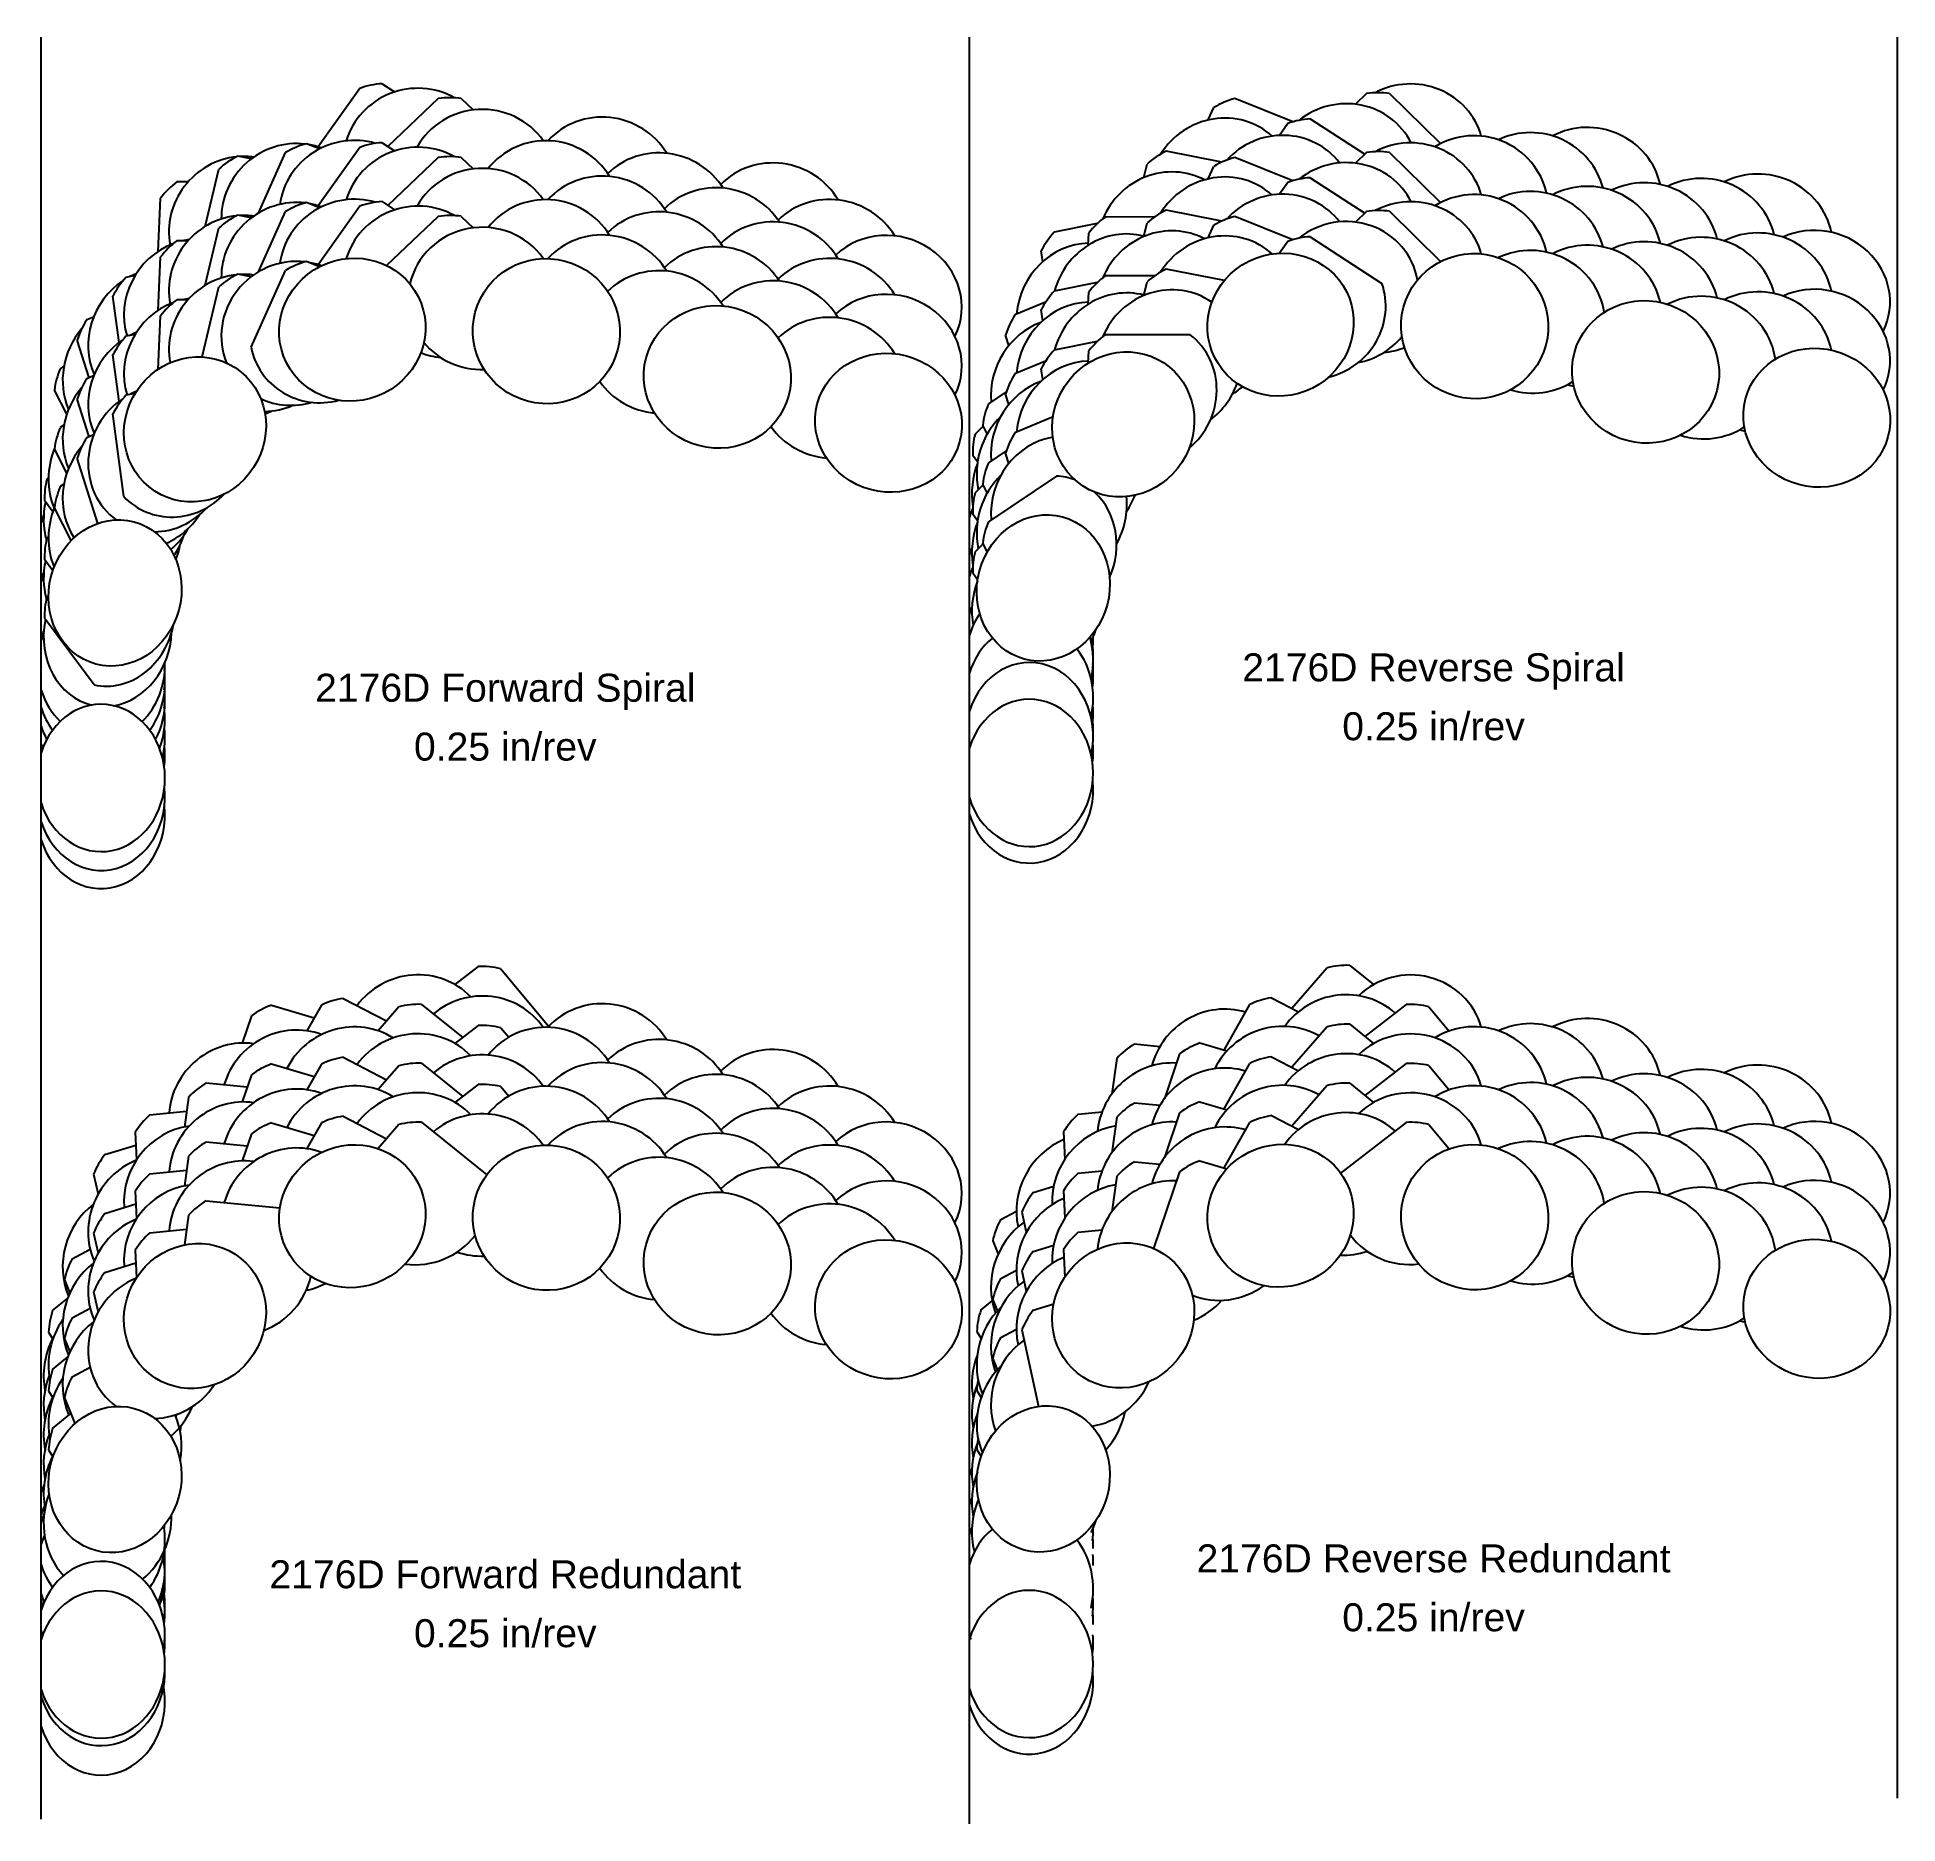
# Model space of a CAD drawing. Header units: inches. Extents: x -7.89 to 0, y -6.46 to 1.12.
import ezdxf
from ezdxf.enums import TextEntityAlignment as Align

# ---------------------------------------------------------------- set-up
doc = ezdxf.new("R2010")
doc.units = ezdxf.units.IN
doc.header["$MEASUREMENT"] = 0
for name, color, linetype, true_color in [('Blade_1', 30, 'Continuous', 0xff7f00), ('Blade_2', 7, 'Continuous', 0xcccc00), ('Blade_3', 7, 'Continuous', 0x00cc00), ('Blade_4', 7, 'Continuous', 0x00cccc), ('Blade_5', 7, 'Continuous', 0x0066cc), ('Blade_6', 190, 'Continuous', 0x7f00ff)]:
    doc.layers.add(name, color=color, linetype=linetype, true_color=true_color)
doc.layers.add('Gage_Line', color=7, linetype='Continuous')
doc.styles.get("Standard").update_dxf_attribs({"font": 'arial.ttf'})

msp = doc.modelspace()

# ---------------------------------------------------------------- texts
for s, p in [('2176D Reverse Spiral', (-1.9688, -1.5541)), ('2176D Forward Spiral', (-5.9062, -1.6405)), ('0.25 in/rev', (-1.9688, -1.8041)), ('0.25 in/rev', (-5.9062, -1.8905)), ('2176D Reverse Redundant', (-1.9688, -5.3347)), ('2176D Forward Redundant', (-5.9062, -5.4021)), ('0.25 in/rev', (-1.9688, -5.5847)), ('0.25 in/rev', (-5.9062, -5.6521))]:
    msp.add_text(s, height=0.11875).set_placement(p, align=Align.MIDDLE_CENTER)

# ---------------------------------------------------------------- linework, layer by layer
at = {"layer": 'Blade_1'}
for centre, major_axis, ratio, start_param, end_param in [((-1.7943, 0.3935), (0.3019, -0.0809), 0.984808, 6.757505, 8.681427), ((-6.555, 0.3785), (0.2793, 0.1401), 0.963048, 0.799484, 2.557183), ((-5.7318, 0.3722), (0.3019, -0.0809), 0.984808, 7.081616, 9.026073), ((-2.6175, 0.3998), (0.2793, 0.1401), 0.963048, 6.463639, 8.232164), ((-5.0068, 0.178), (0.3019, -0.0809), 0.965926, 7.098248, 8.910519), ((-1.0693, 0.1993), (0.3019, -0.0809), 0.965926, 6.766873, 8.588475), ((-6.555, 0.1285), (0.2793, 0.1401), 0.963048, 0.799484, 2.557183), ((-5.7318, 0.1222), (0.3019, -0.0809), 0.984808, 7.081616, 9.026073), ((-2.6175, 0.1498), (0.2793, 0.1401), 0.963048, 6.463639, 8.232164), ((-1.7943, 0.1435), (0.3019, -0.0809), 0.984808, 6.757505, 8.681427), ((-0.3433, 0.0048), (0.3019, -0.0809), 0.939693, 6.09199, 8.57788), ((-7.2224, -0.0447), (0.1702, 0.2621), 0.948815, 0.90895, 2.467674), ((-7.2224, -0.0447), (0.1702, 0.2621), 0.948815, 0.683458, 0.779536), ((-5.0068, -0.072), (0.3019, -0.0809), 0.965926, 7.098248, 8.910519), ((-4.2808, -0.0165), (0.3019, -0.0809), 0.939693, 6.09199, 8.902875), ((-3.2849, -0.0234), (0.1702, 0.2621), 0.948815, 6.587454, 8.191588), ((-1.0693, -0.0507), (0.3019, -0.0809), 0.965926, 6.766873, 8.588475), ((-7.2224, -0.2947), (0.1702, 0.2621), 0.948815, 0.683458, 0.779536), ((-4.2808, -0.2665), (0.3019, -0.0809), 0.939693, 6.09199, 8.902875), ((-3.2849, -0.2734), (0.1702, 0.2621), 0.948815, 6.587454, 8.191588), ((-0.3433, -0.2452), (0.3019, -0.0809), 0.939693, 6.09199, 8.57788), ((-7.2224, -0.2947), (0.1702, 0.2621), 0.948815, 0.90895, 2.467674), ((-3.6241, -0.7171), (0.0812, 0.3018), 0.896171, 7.266464, 8.363744), ((-7.5616, -0.7384), (0.0812, 0.3018), 0.896171, 1.432444, 2.277571), ((-3.6241, -0.9671), (0.0812, 0.3018), 0.896171, 7.266464, 8.363744), ((-7.5616, -0.9884), (0.0812, 0.3018), 0.896171, 1.432444, 2.277571), ((-7.5616, -0.9884), (0.0812, 0.3018), 0.896171, 4.588932, 4.802907), ((-3.6829, -1.5022), (0, 0.3125), 0.866025, 4.678463, 4.821782), ((-7.6204, -1.5235), (0, 0.3125), 0.866025, 4.678463, 4.678722), ((-7.6204, -2.0235), (0, 0.3125), 0.866025, 1.916735, 7.508043), ((-7.6204, -1.7735), (0, 0.3125), 0.866025, 4.300872, 4.834829), ((-3.6829, -2.0022), (0, 0.3125), 0.866025, 1.916735, 7.508043), ((-3.6829, -1.7522), (0, 0.3125), 0.866025, 4.561732, 4.821782), ((-7.6204, -1.7735), (0, 0.3125), 0.866025, 1.916735, 1.982313), ((-6.555, -3.3831), (0.2793, 0.1401), 0.963048, 6.810381, 8.513276), ((-5.7318, -3.3894), (0.3019, -0.0809), 0.984808, 7.081616, 9.026073), ((-2.6175, -3.3808), (0.2793, 0.1401), 0.963048, 6.849893, 8.524975), ((-1.7943, -3.3871), (0.3019, -0.0809), 0.984808, 6.757505, 8.681427), ((-5.0068, -3.5836), (0.3019, -0.0809), 0.965926, 7.098248, 8.910519), ((-1.7943, -3.6371), (0.3019, -0.0809), 0.984808, 6.757505, 8.681427), ((-1.0693, -3.5813), (0.3019, -0.0809), 0.965926, 6.766873, 8.588475), ((-6.555, -3.6331), (0.2793, 0.1401), 0.963048, 6.810381, 8.513276), ((-5.7318, -3.6394), (0.3019, -0.0809), 0.984808, 7.081616, 9.026073), ((-2.6175, -3.6308), (0.2793, 0.1401), 0.963048, 6.849893, 8.524975), ((-4.2808, -3.7781), (0.3019, -0.0809), 0.939693, 6.09199, 8.902875), ((-0.3433, -3.7758), (0.3019, -0.0809), 0.939693, 6.09199, 8.57788), ((-7.2224, -3.8063), (0.1702, 0.2621), 0.948815, 6.966643, 8.535827), ((-5.0068, -3.8336), (0.3019, -0.0809), 0.965926, 7.098248, 8.910519), ((-3.2849, -3.804), (0.1702, 0.2621), 0.948815, 6.991856, 8.50098), ((-1.0693, -3.8313), (0.3019, -0.0809), 0.965926, 6.766873, 8.588475), ((-4.2808, -4.0281), (0.3019, -0.0809), 0.939693, 6.09199, 8.902875), ((-0.3433, -4.0258), (0.3019, -0.0809), 0.939693, 6.09199, 8.57788), ((-7.2224, -4.0563), (0.1702, 0.2621), 0.948815, 6.966643, 8.535827), ((-3.2849, -4.054), (0.1702, 0.2621), 0.948815, 6.991856, 8.50098), ((-7.5616, -4.5), (0.0812, 0.3018), 0.896171, 1.190706, 2.065495), ((-3.6241, -4.4977), (0.0812, 0.3018), 0.896171, 7.266464, 8.560756), ((-7.5616, -4.75), (0.0812, 0.3018), 0.896171, 1.190706, 2.065495), ((-3.6241, -4.7477), (0.0812, 0.3018), 0.896171, 7.266464, 8.560756), ((-7.5616, -4.75), (0.0812, 0.3018), 0.896171, 4.801008, 4.879936), ((-7.6204, -5.2851), (0, 0.3125), 0.866025, 7.386571, 7.508043), ((-3.6829, -5.2828), (0, 0.3125), 0.866025, 4.678463, 4.821782), ((-7.6204, -5.2851), (0, 0.3125), 0.866025, 4.559861, 4.678722), ((-7.6204, -5.7851), (0, 0.3125), 0.866025, 1.916735, 7.508043), ((-7.6204, -5.5351), (0, 0.3125), 0.866025, 4.511031, 4.963069), ((-3.6829, -5.7828), (0, 0.3125), 0.866025, 1.916735, 7.508043), ((-3.6829, -5.5328), (0, 0.3125), 0.866025, 4.561732, 4.821782), ((-7.6204, -5.5351), (0, 0.3125), 0.866025, 1.916735, 1.982313), ((-3.6829, -5.5541), (0, 0.3125), 0.866025, 1.916735, 1.982313)]:
    msp.add_ellipse(centre, major_axis=major_axis, ratio=ratio, start_param=start_param, end_param=end_param, dxfattribs=at)
for centre, major_axis, ratio in [((-2.6175, -0.1002), (0.2793, 0.1401), 0.963048), ((-6.555, -0.1215), (0.2793, 0.1401), 0.963048), ((-5.7318, -0.1278), (0.3019, -0.0809), 0.984808), ((-1.7943, -0.1065), (0.3019, -0.0809), 0.984808), ((-5.0068, -0.322), (0.3019, -0.0809), 0.965926), ((-1.0693, -0.3007), (0.3019, -0.0809), 0.965926), ((-7.2224, -0.5447), (0.1702, 0.2621), 0.948815), ((-4.2808, -0.5165), (0.3019, -0.0809), 0.939693), ((-3.2849, -0.5234), (0.1702, 0.2621), 0.948815), ((-0.3433, -0.4952), (0.3019, -0.0809), 0.939693), ((-7.5616, -1.2384), (0.0812, 0.3018), 0.896171), ((-3.6241, -1.2171), (0.0812, 0.3018), 0.896171), ((-6.555, -3.8831), (0.2793, 0.1401), 0.963048), ((-5.7318, -3.8894), (0.3019, -0.0809), 0.984808), ((-2.6175, -3.8808), (0.2793, 0.1401), 0.963048), ((-1.7943, -3.8871), (0.3019, -0.0809), 0.984808), ((-5.0068, -4.0836), (0.3019, -0.0809), 0.965926), ((-1.0693, -4.0813), (0.3019, -0.0809), 0.965926), ((-7.2224, -4.3063), (0.1702, 0.2621), 0.948815), ((-4.2808, -4.2781), (0.3019, -0.0809), 0.939693), ((-3.2849, -4.304), (0.1702, 0.2621), 0.948815), ((-0.3433, -4.2758), (0.3019, -0.0809), 0.939693), ((-3.6241, -4.9977), (0.0812, 0.3018), 0.896171), ((-7.5616, -5), (0.0812, 0.3018), 0.896171)]:
    msp.add_ellipse(centre, major_axis=major_axis, ratio=ratio, dxfattribs=at)
at = {"layer": 'Blade_2'}
for p, q in [((-2.5863, 0.7533), (-2.622, 0.7028)), ((-2.4916, 0.773), (-2.2607, 0.6225)), ((-6.6939, 0.6455), (-6.7488, 0.6676)), ((-6.9535, 0.3734), (-6.838, 0.6299)), ((-2.5863, 0.5033), (-2.622, 0.4528)), ((-2.4916, 0.523), (-2.2607, 0.3725)), ((-6.6939, 0.3955), (-6.7488, 0.4176)), ((-6.9535, 0.1234), (-6.838, 0.3799)), ((-3.152, 0.3568), (-3.3617, 0.3564)), ((-3.4331, 0.2371), (-3.4306, 0.2883)), ((-2.5863, 0.2533), (-2.622, 0.2028)), ((-2.4916, 0.273), (-2.1878, 0.0751)), ((-6.6939, 0.1455), (-6.7488, 0.1676)), ((-7.4765, 0.1081), (-7.5152, 0.1004)), ((-6.9847, -0.1958), (-6.838, 0.1299)), ((-3.152, 0.1068), (-3.3617, 0.1064)), ((-7.5445, -0.1753), (-7.5703, 0.0212)), ((-3.4331, -0.0129), (-3.4306, 0.0383)), ((-7.4765, -0.1419), (-7.5152, -0.1496)), ((-3.0012, -0.1429), (-3.3617, -0.1436)), ((-7.5445, -0.4253), (-7.5703, -0.2288)), ((-3.4331, -0.2629), (-3.4306, -0.2117)), ((-7.4765, -0.3919), (-7.5152, -0.3996)), ((-3.781, -0.3856), (-3.8564, -0.4361)), ((-7.5242, -0.8296), (-7.5703, -0.4788)), ((-3.8618, -0.5641), (-3.8811, -0.5263)), ((-3.781, -0.6356), (-3.8564, -0.6861)), ((-7.8439, -0.7488), (-7.8508, -0.7557)), ((-3.8618, -0.8141), (-3.8811, -0.7763)), ((-3.5676, -0.7426), (-3.8564, -0.9361)), ((-7.8255, -0.894), (-7.8611, -0.8462)), ((-7.8439, -0.9988), (-7.8508, -1.0057)), ((-7.8255, -1.144), (-7.8611, -1.0962)), ((-3.8618, -1.0641), (-3.8811, -1.0263)), ((-7.8439, -1.2488), (-7.8508, -1.2557)), ((-7.6507, -1.6287), (-7.8611, -1.3462)), ((-6.3577, -2.9944), (-6.446, -3.096)), ((-6.2616, -2.9842), (-6.0869, -3.1245)), ((-2.0843, -2.985), (-2.2595, -3.1206)), ((-1.9882, -2.9939), (-1.9019, -3.0971)), ((-2.9605, -3.1479), (-2.8455, -3.1819)), ((-6.2616, -3.2342), (-6.0869, -3.3745)), ((-3.0457, -3.194), (-3.1105, -3.3842)), ((-2.0843, -3.235), (-2.2595, -3.3706)), ((-6.3577, -3.2444), (-6.446, -3.346)), ((-1.9882, -3.2439), (-1.9019, -3.3471)), ((-7.2499, -3.3787), (-7.2675, -3.5045)), ((-7.1749, -3.3174), (-7.0006, -3.3342)), ((-3.0457, -3.444), (-3.1105, -3.6342)), ((-2.9605, -3.3979), (-2.8455, -3.4319)), ((-6.3577, -3.4944), (-6.446, -3.596)), ((-6.2616, -3.4842), (-5.9846, -3.7067)), ((-2.0843, -3.485), (-2.3627, -3.7004)), ((-1.9882, -3.4939), (-1.9019, -3.5971)), ((-7.2499, -3.6287), (-7.2675, -3.7545)), ((-7.1749, -3.5674), (-7.0006, -3.5842)), ((-3.0457, -3.694), (-3.1566, -4.0195)), ((-2.9605, -3.6479), (-2.8455, -3.6819)), ((-3.6672, -3.7821), (-3.5798, -3.7553)), ((-7.1749, -3.8174), (-6.8618, -3.8475)), ((-3.7148, -3.8653), (-3.6961, -3.9508)), ((-7.2499, -3.8787), (-7.2675, -4.0045)), ((-7.7438, -4.0642), (-7.6671, -4.0229)), ((-3.6672, -4.0321), (-3.5798, -4.0053)), ((-7.7762, -4.1529), (-7.7535, -4.2089)), ((-3.7148, -4.1153), (-3.6961, -4.2008)), ((-3.6672, -4.2821), (-3.5798, -4.2553)), ((-7.7438, -4.3142), (-7.6671, -4.2729)), ((-7.7762, -4.4029), (-7.7535, -4.4589)), ((-3.7148, -4.3653), (-3.6438, -4.6897)), ((-7.7438, -4.5642), (-7.6671, -4.5229)), ((-7.7762, -4.6529), (-7.7315, -4.7628))]:
    msp.add_line(p, q, dxfattribs=at)
for centre, major_axis, ratio, start_param, end_param in [((-2.4823, 0.4706), (0.2882, 0.1208), 0.963726, 7.499997, 7.811257), ((-6.6815, 0.373), (0.2591, 0.1747), 0.96233, 1.215076, 1.526647), ((-2.4823, 0.2206), (0.2882, 0.1208), 0.963726, 7.499997, 7.811257), ((-6.6815, 0.123), (0.2591, 0.1747), 0.96233, 1.215076, 1.526647), ((-3.1918, 0.1095), (0.1865, 0.2508), 0.954517, 7.539379, 7.850762), ((-2.4823, -0.0294), (0.2882, 0.1208), 0.963726, 7.499997, 7.811257), ((-6.6815, -0.127), (0.2591, 0.1747), 0.96233, 1.215076, 1.526647), ((-7.3055, -0.1082), (0.1542, 0.2718), 0.942879, 1.318807, 1.628783), ((-3.1918, -0.1405), (0.1865, 0.2508), 0.954517, 7.539379, 7.850762), ((-2.4823, -0.0294), (0.2882, 0.1208), 0.963726, 4.54988, 6.22518), ((-7.3055, -0.3582), (0.1542, 0.2718), 0.942879, 1.318807, 1.628783), ((-3.1918, -0.3905), (0.1865, 0.2508), 0.954517, 7.539379, 7.850762), ((-3.1918, -0.3905), (0.1865, 0.2508), 0.954517, 4.46523, 6.265596), ((-6.6815, -0.127), (0.2591, 0.1747), 0.96233, 2.758611, 4.362393), ((-7.3055, -0.6082), (0.1542, 0.2718), 0.942879, 1.318807, 1.628783), ((-3.5986, -0.5519), (0.0975, 0.2969), 0.903577, 7.759139, 8.059724), ((-3.5986, -0.8019), (0.0975, 0.2969), 0.903577, 7.759139, 8.059724), ((-7.584, -0.8234), (0.0683, 0.3049), 0.880809, 1.546067, 1.83907), ((-3.5986, -1.0519), (0.0975, 0.2969), 0.903577, 6.239744, 6.522893), ((-7.3055, -0.6082), (0.1542, 0.2718), 0.942879, 2.863355, 4.454162), ((-3.5986, -1.0519), (0.0975, 0.2969), 0.903577, 4.600903, 5.894285), ((-3.5986, -1.0519), (0.0975, 0.2969), 0.903577, 7.759139, 8.059724), ((-7.584, -1.0734), (0.0683, 0.3049), 0.880809, 1.546067, 1.83907), ((-7.584, -1.3234), (0.0683, 0.3049), 0.880809, 1.546067, 1.83907), ((-7.584, -1.3234), (0.0683, 0.3049), 0.880809, 3.147676, 4.758754), ((-3.6829, -1.846), (0, 0.3125), 0.866025, 4.4598, 7.508043), ((-7.6204, -1.6033), (0, 0.3125), 0.866025, 4.561641, 4.840427), ((-3.6829, -1.596), (0, 0.3125), 0.866025, 4.571183, 4.82882), ((-7.6204, -1.8533), (0, 0.3125), 0.866025, 4.436594, 4.840427), ((-7.6204, -2.1033), (0, 0.3125), 0.866025, 1.916735, 4.840427), ((-6.2822, -3.2862), (0.2991, 0.0906), 0.964323, 7.503453, 7.814498), ((-2.0676, -3.2862), (0.3113, 0.0272), 0.965239, 7.512742, 7.823347), ((-2.8656, -3.4346), (0.2417, 0.198), 0.961565, 7.500239, 7.811884), ((-6.2822, -3.5362), (0.2991, 0.0906), 0.964323, 7.503453, 7.814498), ((-2.0676, -3.5362), (0.3113, 0.0272), 0.965239, 7.512742, 7.823347), ((-7.0279, -3.5806), (0.2019, 0.2385), 0.959956, 7.508402, 7.820057), ((-2.8656, -3.6846), (0.2417, 0.198), 0.961565, 7.500239, 7.811884), ((-6.2822, -3.7862), (0.2991, 0.0906), 0.964323, 7.503453, 7.814498), ((-2.0676, -3.7862), (0.3113, 0.0272), 0.965239, 7.512742, 7.823347), ((-7.0279, -3.8306), (0.2019, 0.2385), 0.959956, 7.508402, 7.820057), ((-2.8656, -3.9346), (0.2417, 0.198), 0.961565, 7.500239, 7.811884), ((-3.4425, -3.9684), (0.1429, 0.2779), 0.930939, 7.651162, 7.959277), ((-7.0279, -4.0806), (0.2019, 0.2385), 0.959956, 7.508402, 7.820057), ((-6.2822, -3.7862), (0.2991, 0.0906), 0.964323, 4.272285, 5.349277), ((-2.0676, -3.7862), (0.3113, 0.0272), 0.965239, 9.961775, 11.02739), ((-7.4953, -4.204), (0.1141, 0.2909), 0.910856, 7.727559, 8.030791), ((-3.4425, -4.2184), (0.1429, 0.2779), 0.930939, 7.651162, 7.959277), ((-7.0279, -4.0806), (0.2019, 0.2385), 0.959956, 4.189812, 5.20631), ((-2.8656, -3.9346), (0.2417, 0.198), 0.961565, 9.905362, 10.939057), ((-7.4953, -4.454), (0.1141, 0.2909), 0.910856, 7.727559, 8.030791), ((-3.4425, -4.4684), (0.1429, 0.2779), 0.930939, 7.651162, 7.959277), ((-7.4953, -4.704), (0.1141, 0.2909), 0.910856, 7.727559, 8.030791), ((-3.6554, -4.7066), (0.0543, 0.3077), 0.864592, 7.635915, 8.257814), ((-3.4425, -4.4684), (0.1429, 0.2779), 0.930939, 10.012406, 11.052335), ((-3.6554, -4.9566), (0.0543, 0.3077), 0.864592, 7.635915, 8.257814), ((-7.6204, -5.2551), (0, 0.3125), 0.866025, 7.377204, 7.508043), ((-3.6554, -5.2066), (0.0543, 0.3077), 0.864592, 7.599944, 8.333389), ((-7.6204, -5.2551), (0, 0.3125), 0.866025, 4.007352, 4.896333), ((-7.6204, -5.2551), (0, 0.3125), 0.866025, 8.19992, 8.559019)]:
    msp.add_ellipse(centre, major_axis=major_axis, ratio=ratio, start_param=start_param, end_param=end_param, dxfattribs=at)
at = {"layer": 'Blade_3'}
for centre, major_axis, ratio, start_param, end_param in [((-6.0051, 0.5113), (0.3113, 0.0272), 0.965239, 6.78649, 8.846809), ((-2.3447, 0.5349), (0.2991, 0.0906), 0.964323, 6.446089, 8.246823), ((-1.5526, 0.4121), (0.3019, -0.0809), 0.965926, 6.779281, 8.576487), ((-6.8031, 0.3629), (0.2417, 0.198), 0.961565, 0.745489, 2.484093), ((-6.8031, 0.3629), (0.2417, 0.198), 0.961565, 0.512935, 0.695603), ((-5.2485, 0.326), (0.3019, -0.0809), 0.965926, 7.084526, 8.905881), ((-6.0051, 0.2613), (0.3113, 0.0272), 0.965239, 6.78649, 8.846809), ((-3.0904, 0.2405), (0.2019, 0.2385), 0.959956, 6.492692, 8.176024), ((-2.3447, 0.2849), (0.2991, 0.0906), 0.964323, 6.446089, 8.246823), ((-1.5526, 0.1621), (0.3019, -0.0809), 0.965926, 6.779281, 8.576487), ((-0.8277, 0.2178), (0.3019, -0.0809), 0.965926, 6.765809, 8.603136), ((-6.8031, 0.1129), (0.2417, 0.198), 0.961565, 0.745489, 2.484093), ((-6.8031, 0.1129), (0.2417, 0.198), 0.961565, 0.512935, 0.695603), ((-4.5235, 0.1318), (0.3019, -0.0809), 0.953717, 7.061978, 8.912332), ((-6.0051, 0.0113), (0.3113, 0.0272), 0.965239, 6.78649, 9.130339), ((-5.2485, 0.076), (0.3019, -0.0809), 0.965926, 7.084526, 8.905881), ((-2.3447, 0.0349), (0.2991, 0.0906), 0.964323, 6.158468, 8.246823), ((-3.0904, -0.0095), (0.2019, 0.2385), 0.959956, 6.492692, 8.176024), ((-0.8277, -0.0322), (0.3019, -0.0809), 0.965926, 6.765809, 8.603136), ((-6.8031, -0.1371), (0.2417, 0.198), 0.961565, 0.745489, 2.860215), ((-6.8031, -0.1371), (0.2417, 0.198), 0.961565, 0.512935, 0.695603), ((-4.5235, -0.1182), (0.3019, -0.0809), 0.953717, 7.061978, 8.912332), ((-1.5526, -0.0879), (0.3019, -0.0809), 0.965926, 6.687871, 8.576487), ((-7.38, -0.1709), (0.1429, 0.2779), 0.930939, 1.025749, 2.493799), ((-7.38, -0.1709), (0.1429, 0.2779), 0.930939, 0.819505, 0.917027), ((-5.2485, -0.174), (0.3019, -0.0809), 0.965926, 7.084526, 8.905881), ((-3.0904, -0.2595), (0.2019, 0.2385), 0.959956, 6.369778, 8.176024), ((-0.8277, -0.2822), (0.3019, -0.0809), 0.965926, 6.671882, 8.603136), ((-4.5235, -0.3682), (0.3019, -0.0809), 0.953717, 7.061978, 8.912332), ((-7.38, -0.4209), (0.1429, 0.2779), 0.930939, 0.819505, 0.917027), ((-3.5578, -0.3829), (0.1141, 0.2909), 0.910856, 6.961275, 8.345552), ((-2.3447, 0.0349), (0.2991, 0.0906), 0.964323, 4.608779, 5.316577), ((-7.38, -0.4209), (0.1429, 0.2779), 0.930939, 1.025749, 2.493799), ((-6.0051, 0.0113), (0.3113, 0.0272), 0.965239, 3.719233, 4.657974), ((-7.38, -0.6709), (0.1429, 0.2779), 0.930939, 0.819505, 0.917027), ((-5.2485, -0.174), (0.3019, -0.0809), 0.965926, 3.99856, 4.887227), ((-3.5578, -0.6329), (0.1141, 0.2909), 0.910856, 6.961275, 8.345552), ((-3.0904, -0.2595), (0.2019, 0.2385), 0.959956, 4.476873, 5.098739), ((-1.5526, -0.0879), (0.3019, -0.0809), 0.965926, 4.676319, 5.561837), ((-7.38, -0.6709), (0.1429, 0.2779), 0.930939, 1.025749, 3.005559), ((-6.8031, -0.1371), (0.2417, 0.198), 0.961565, 3.570328, 4.298155), ((-4.5235, -0.3682), (0.3019, -0.0809), 0.953717, 3.998646, 4.896426), ((-0.8277, -0.2822), (0.3019, -0.0809), 0.965926, 4.661957, 5.570349), ((-3.5578, -0.8829), (0.1141, 0.2909), 0.910856, 6.779835, 8.345552), ((-7.5929, -0.9091), (0.0543, 0.3077), 0.864592, 1.536867, 2.066309), ((-3.5578, -0.8829), (0.1141, 0.2909), 0.910856, 4.560233, 5.228229), ((-7.38, -0.6709), (0.1429, 0.2779), 0.930939, 3.599394, 4.427242), ((-7.5929, -1.1591), (0.0543, 0.3077), 0.864592, 1.536867, 2.066309), ((-3.6829, -1.184), (0, 0.3125), 0.866025, 7.403022, 7.508043), ((-3.6829, -1.434), (0, 0.3125), 0.866025, 7.403022, 7.508043), ((-7.5929, -1.4091), (0.0543, 0.3077), 0.864592, 1.536867, 3.094651), ((-7.5929, -1.4091), (0.0543, 0.3077), 0.864592, 3.438414, 4.869674), ((-3.6829, -1.684), (0, 0.3125), 0.866025, 6.903383, 7.508043), ((-3.6829, -1.684), (0, 0.3125), 0.866025, 4.450131, 5.441848), ((-3.6829, -1.434), (0, 0.3125), 0.866025, 4.568802, 4.738616), ((-7.6204, -1.6802), (0, 0.3125), 0.866025, 4.562494, 4.835679), ((-7.6204, -1.9302), (0, 0.3125), 0.866025, 4.562494, 4.835679), ((-7.6204, -2.1802), (0, 0.3125), 0.866025, 1.916735, 4.835679), ((-6.0051, -3.2503), (0.3113, 0.0272), 0.965239, 6.78649, 8.490027), ((-2.3447, -3.2457), (0.2991, 0.0906), 0.964323, 6.814952, 8.530555), ((-1.5526, -3.3685), (0.3019, -0.0809), 0.965926, 6.779281, 8.576487), ((-6.8031, -3.3987), (0.2417, 0.198), 0.961565, 6.79612, 8.474507), ((-5.2485, -3.4356), (0.3019, -0.0809), 0.965926, 7.084526, 8.905881), ((-6.0051, -3.5003), (0.3113, 0.0272), 0.965239, 6.78649, 8.490027), ((-3.0904, -3.5401), (0.2019, 0.2385), 0.959956, 6.903237, 8.480375), ((-2.3447, -3.4957), (0.2991, 0.0906), 0.964323, 6.814952, 8.530555), ((-1.5526, -3.6185), (0.3019, -0.0809), 0.965926, 6.779281, 8.576487), ((-0.8277, -3.5628), (0.3019, -0.0809), 0.965926, 6.765809, 8.603136), ((-6.8031, -3.6487), (0.2417, 0.198), 0.961565, 6.79612, 8.474507), ((-5.2485, -3.6856), (0.3019, -0.0809), 0.965926, 7.084526, 8.905881), ((-4.5235, -3.6298), (0.3019, -0.0809), 0.953717, 7.061978, 8.912332), ((-6.0051, -3.7503), (0.3113, 0.0272), 0.965239, 6.78649, 8.490027), ((-2.3447, -3.7457), (0.2991, 0.0906), 0.964323, 6.814952, 8.530555), ((-3.0904, -3.7901), (0.2019, 0.2385), 0.959956, 6.903237, 8.480375), ((-0.8277, -3.8128), (0.3019, -0.0809), 0.965926, 6.765809, 8.603136), ((-6.8031, -3.8987), (0.2417, 0.198), 0.961565, 6.79612, 8.474507), ((-5.2485, -3.9356), (0.3019, -0.0809), 0.965926, 7.084526, 8.905881), ((-4.5235, -3.8798), (0.3019, -0.0809), 0.953717, 7.061978, 8.912332), ((-1.5526, -3.8685), (0.3019, -0.0809), 0.965926, 6.687871, 8.576487), ((-7.38, -3.9325), (0.1429, 0.2779), 0.930939, 7.102691, 8.776984), ((-3.0904, -4.0401), (0.2019, 0.2385), 0.959956, 6.903237, 8.480375), ((-0.8277, -4.0628), (0.3019, -0.0809), 0.965926, 6.671882, 8.603136), ((-4.5235, -4.1298), (0.3019, -0.0809), 0.953717, 7.061978, 8.912332), ((-7.38, -4.1825), (0.1429, 0.2779), 0.930939, 7.102691, 8.776984), ((-3.5578, -4.1636), (0.1141, 0.2909), 0.910856, 7.226648, 8.632791), ((-6.0051, -3.7503), (0.3113, 0.0272), 0.965239, 4.284443, 4.657974), ((-5.2485, -3.9356), (0.3019, -0.0809), 0.965926, 3.99856, 4.887227), ((-2.3447, -3.7457), (0.2991, 0.0906), 0.964323, 4.366742, 4.735392), ((-7.38, -4.4325), (0.1429, 0.2779), 0.930939, 7.102691, 9.288744), ((-6.8031, -3.8987), (0.2417, 0.198), 0.961565, 4.217243, 4.495445), ((-3.5578, -4.4136), (0.1141, 0.2909), 0.910856, 7.226648, 8.632791), ((-1.5526, -3.8685), (0.3019, -0.0809), 0.965926, 4.676319, 5.561837), ((-3.0904, -4.0401), (0.2019, 0.2385), 0.959956, 4.215176, 4.687607), ((-4.5235, -4.1298), (0.3019, -0.0809), 0.953717, 3.998646, 4.896426), ((-0.8277, -4.0628), (0.3019, -0.0809), 0.965926, 4.661957, 5.570349), ((-3.5578, -4.6636), (0.1141, 0.2909), 0.910856, 7.226648, 8.632791), ((-7.5929, -4.6707), (0.0543, 0.3077), 0.864592, 7.639468, 8.257814), ((-7.38, -4.4325), (0.1429, 0.2779), 0.930939, 3.599394, 4.590892), ((-3.5578, -4.6636), (0.1141, 0.2909), 0.910856, 4.306664, 4.895508), ((-7.5929, -4.9207), (0.0543, 0.3077), 0.864592, 7.639468, 8.257814), ((-3.6829, -5.0896), (0, 0.3125), 0.866025, 7.403022, 7.508043), ((-7.5929, -5.1707), (0.0543, 0.3077), 0.864592, 7.639468, 8.868757), ((-3.6829, -5.2146), (0, 0.3125), 0.866025, 7.403022, 7.508043), ((-7.5929, -5.1707), (0.0543, 0.3077), 0.864592, 3.921178, 4.93566), ((-3.6829, -5.2146), (0, 0.3125), 0.866025, 4.568802, 4.738616), ((-3.6829, -5.4646), (0, 0.3125), 0.866025, 6.903383, 7.508043), ((-3.6829, -5.4646), (0, 0.3125), 0.866025, 4.450131, 5.441848), ((-7.6204, -5.4418), (0, 0.3125), 0.866025, 4.562494, 4.811278), ((-7.6204, -5.6918), (0, 0.3125), 0.866025, 4.562494, 4.763077), ((-7.6204, -5.9418), (0, 0.3125), 0.866025, 1.916735, 4.965757)]:
    msp.add_ellipse(centre, major_axis=major_axis, ratio=ratio, start_param=start_param, end_param=end_param, dxfattribs=at)
at = {"layer": 'Blade_4'}
for p, q in [((-2.2527, 0.8801), (-2.3004, 0.835)), ((-2.1554, 0.8807), (-1.9385, 0.6678)), ((-6.1902, 0.8588), (-6.4047, 0.6559)), ((-6.0929, 0.8594), (-6.0431, 0.8106)), ((-2.8665, 0.5895), (-3.1032, 0.6353)), ((-7.1791, 0.3167), (-7.1211, 0.56)), ((-6.9838, 0.603), (-7.0407, 0.614)), ((-6.1902, 0.6088), (-6.4047, 0.4059)), ((-6.0929, 0.6094), (-6.0431, 0.5606)), ((-3.1973, 0.5239), (-3.1836, 0.5814)), ((-2.2527, 0.6301), (-2.3004, 0.585)), ((-2.1554, 0.6307), (-1.9385, 0.4178)), ((-6.9838, 0.353), (-7.0407, 0.364)), ((-6.1902, 0.3588), (-6.41, 0.1508)), ((-6.0929, 0.3594), (-6.0431, 0.3106)), ((-3.1973, 0.2739), (-3.1836, 0.3314)), ((-2.8665, 0.3395), (-3.1032, 0.3853)), ((-2.2527, 0.3801), (-2.3004, 0.335)), ((-2.1554, 0.3807), (-1.9385, 0.1678)), ((-7.1791, 0.0667), (-7.1211, 0.31)), ((-3.2663, 0.2343), (-3.2662, 0.2344)), ((-6.9838, 0.103), (-7.0407, 0.114)), ((-3.1973, 0.0239), (-3.1836, 0.0814)), ((-2.8554, 0.0873), (-3.1032, 0.1353)), ((-7.1919, -0.2373), (-7.1211, 0.06)), ((-7.6523, -0.0679), (-7.6816, -0.08)), ((-3.6141, -0.0046), (-3.7441, -0.0587)), ((-3.7704, -0.189), (-3.7841, -0.1453)), ((-7.6717, -0.3259), (-7.7216, -0.1666)), ((-3.6141, -0.2546), (-3.7441, -0.3087)), ((-7.6523, -0.3179), (-7.6816, -0.33)), ((-7.6717, -0.5759), (-7.7216, -0.4166)), ((-3.7704, -0.439), (-3.7841, -0.3953)), ((-3.5828, -0.4916), (-3.7441, -0.5587)), ((-7.6523, -0.5679), (-7.6816, -0.58)), ((-7.6349, -0.9435), (-7.7216, -0.6666)), ((-3.7704, -0.689), (-3.7841, -0.6453)), ((-6.6862, -2.9872), (-6.7484, -3.0963)), ((-6.594, -2.9585), (-6.4095, -3.054)), ((-2.7487, -2.9849), (-2.8588, -3.178)), ((-2.6565, -2.9562), (-2.5419, -3.0155)), ((-6.594, -3.2085), (-6.4095, -3.304)), ((-2.7487, -3.2349), (-2.8588, -3.428)), ((-2.6565, -3.2062), (-2.5419, -3.2655)), ((-6.6862, -3.2372), (-6.7484, -3.3463)), ((-7.4134, -3.4528), (-7.2581, -3.4372)), ((-6.594, -3.4585), (-6.4095, -3.554)), ((-3.4759, -3.4505), (-3.3749, -3.4403)), ((-2.6565, -3.4562), (-2.5419, -3.5155)), ((-7.4755, -3.5268), (-7.4706, -3.6441)), ((-6.6862, -3.4872), (-6.7484, -3.5963)), ((-3.538, -3.5245), (-3.5331, -3.6418)), ((-3.2663, -3.5463), (-3.2662, -3.5462)), ((-2.7487, -3.4849), (-2.8588, -3.678)), ((-7.4134, -3.7028), (-7.2581, -3.6872)), ((-3.4759, -3.7005), (-3.3749, -3.6903)), ((-7.4755, -3.7768), (-7.4706, -3.8941)), ((-3.538, -3.7745), (-3.5331, -3.8918)), ((-7.4134, -3.9528), (-7.2581, -3.9372)), ((-3.4759, -3.9505), (-3.3749, -3.9403)), ((-3.538, -4.0245), (-3.5331, -4.1418)), ((-7.4755, -4.0268), (-7.4706, -4.1441)), ((-7.4608, -4.1299), (-7.4608, -4.1311)), ((-7.8264, -4.2835), (-7.7627, -4.2314)), ((-3.8889, -4.2812), (-3.841, -4.242)), ((-7.8435, -4.3745), (-7.8249, -4.4041)), ((-3.906, -4.3722), (-3.8874, -4.4018)), ((-7.8264, -4.5335), (-7.7627, -4.4814)), ((-7.8435, -4.6245), (-7.8249, -4.6541)), ((-3.906, -4.6222), (-3.8874, -4.6518)), ((-7.8264, -4.7835), (-7.7489, -4.7201)), ((-7.8435, -4.8745), (-7.8249, -4.9041)), ((-3.906, -4.8722), (-3.8874, -4.9018))]:
    msp.add_line(p, q, dxfattribs=at)
for centre, major_axis, ratio, start_param, end_param in [((-2.206, 0.5822), (0.3068, 0.0593), 0.96483, 7.506646, 7.819874), ((-6.1435, 0.5609), (0.3068, 0.0593), 0.96483, 1.223461, 1.536689), ((-2.9816, 0.3592), (0.2227, 0.2192), 0.960767, 7.504265, 7.815919), ((-2.206, 0.3322), (0.3068, 0.0593), 0.96483, 7.506646, 7.819874), ((-6.9191, 0.3379), (0.2227, 0.2192), 0.960767, 1.221079, 1.532733), ((-6.1435, 0.3109), (0.3068, 0.0593), 0.96483, 1.223461, 1.536689), ((-6.9191, 0.0879), (0.2227, 0.2192), 0.960767, 1.221079, 1.532733), ((-6.1435, 0.0609), (0.3068, 0.0593), 0.96483, 1.223461, 1.536689), ((-2.9816, 0.1092), (0.2227, 0.2192), 0.960767, 7.504265, 7.815919), ((-2.206, 0.0822), (0.3068, 0.0593), 0.96483, 7.506646, 7.819874), ((-6.9191, -0.1621), (0.2227, 0.2192), 0.960767, 1.221079, 1.532733), ((-2.9816, -0.1408), (0.2227, 0.2192), 0.960767, 7.504265, 7.815919), ((-3.5053, -0.2225), (0.1265, 0.2858), 0.924298, 7.68306, 7.98941), ((-7.4428, -0.2438), (0.1265, 0.2858), 0.924298, 1.399875, 1.706224), ((-6.1435, 0.0609), (0.3068, 0.0593), 0.96483, 4.130256, 4.408952), ((-2.206, 0.0822), (0.3068, 0.0593), 0.96483, 4.612052, 4.902314), ((-3.5053, -0.4725), (0.1265, 0.2858), 0.924298, 7.68306, 7.98941), ((-7.4428, -0.4938), (0.1265, 0.2858), 0.924298, 1.399875, 1.706224), ((-2.9816, -0.1408), (0.2227, 0.2192), 0.960767, 4.499833, 4.672961), ((-6.9191, -0.1621), (0.2227, 0.2192), 0.960767, 3.928423, 4.330579), ((-7.4428, -0.7438), (0.1265, 0.2858), 0.924298, 1.399875, 1.706224), ((-3.5053, -0.7225), (0.1265, 0.2858), 0.924298, 7.68306, 7.98941), ((-3.5053, -0.7225), (0.1265, 0.2858), 0.924298, 4.518063, 4.765343), ((-7.6204, -1.0447), (0, 0.3125), 0.866025, 1.121059, 1.224858), ((-7.4428, -0.7438), (0.1265, 0.2858), 0.924298, 3.932742, 4.543908), ((-3.6829, -1.0234), (0, 0.3125), 0.866025, 7.375364, 7.508043), ((-7.6204, -1.0447), (0, 0.3125), 0.866025, 1.916735, 1.982313), ((-7.6204, -1.2947), (0, 0.3125), 0.866025, 1.121059, 1.224858), ((-3.6829, -1.2734), (0, 0.3125), 0.866025, 7.375364, 7.508043), ((-3.6829, -1.5234), (0, 0.3125), 0.866025, 7.173853, 7.508043), ((-7.6204, -1.2947), (0, 0.3125), 0.866025, 1.916735, 1.982313), ((-7.6204, -1.5447), (0, 0.3125), 0.866025, 1.121059, 1.224858), ((-3.6829, -1.5234), (0, 0.3125), 0.866025, 4.45257, 5.030237), ((-7.6204, -1.5447), (0, 0.3125), 0.866025, 3.839669, 4.746542), ((-7.6204, -1.5447), (0, 0.3125), 0.866025, 1.916735, 2.443517), ((-6.555, -3.2581), (0.2793, 0.1401), 0.963048, 7.529973, 7.840398), ((-2.6175, -3.2558), (0.2793, 0.1401), 0.963048, 7.529973, 7.840398), ((-6.555, -3.5081), (0.2793, 0.1401), 0.963048, 7.529973, 7.840398), ((-2.6175, -3.5058), (0.2793, 0.1401), 0.963048, 7.529973, 7.840398), ((-7.2224, -3.6813), (0.1702, 0.2621), 0.948815, 7.569772, 7.88064), ((-6.555, -3.7581), (0.2793, 0.1401), 0.963048, 7.529973, 7.840398), ((-3.2849, -3.679), (0.1702, 0.2621), 0.948815, 7.569772, 7.88064), ((-2.6175, -3.7558), (0.2793, 0.1401), 0.963048, 1.246788, 1.557213), ((-7.2224, -3.9313), (0.1702, 0.2621), 0.948815, 7.569772, 7.88064), ((-3.2849, -3.929), (0.1702, 0.2621), 0.948815, 7.569772, 7.88064), ((-7.2224, -4.1813), (0.1702, 0.2621), 0.948815, 7.569772, 7.88064), ((-3.2849, -4.179), (0.1702, 0.2621), 0.948815, 7.569772, 7.88064), ((-7.5616, -4.375), (0.0812, 0.3018), 0.896171, 1.508023, 1.805634), ((-3.6241, -4.3727), (0.0812, 0.3018), 0.896171, 7.791209, 8.088819), ((-7.5616, -4.625), (0.0812, 0.3018), 0.896171, 1.508023, 1.805634), ((-3.6241, -4.6227), (0.0812, 0.3018), 0.896171, 7.9426, 8.088819), ((-7.5616, -4.875), (0.0812, 0.3018), 0.896171, 4.801008, 5.449473), ((-7.5616, -4.625), (0.0812, 0.3018), 0.896171, 4.588932, 4.626312), ((-7.5616, -4.875), (0.0812, 0.3018), 0.896171, 1.508023, 1.805634), ((-3.6241, -4.8727), (0.0812, 0.3018), 0.896171, 1.659415, 1.805634), ((-7.6204, -5.1601), (0, 0.3125), 0.866025, 7.386571, 7.508043), ((-7.6204, -5.1601), (0, 0.3125), 0.866025, 4.559861, 4.603166), ((-7.6204, -5.6601), (0, 0.3125), 0.866025, 4.511031, 7.508043), ((-7.6204, -5.4101), (0, 0.3125), 0.866025, 4.300872, 4.963069), ((-7.6204, -5.4101), (0, 0.3125), 0.866025, 1.916735, 1.982313)]:
    msp.add_ellipse(centre, major_axis=major_axis, ratio=ratio, start_param=start_param, end_param=end_param, dxfattribs=at)
at = {"layer": 'Blade_5'}
for centre, major_axis, ratio, start_param, end_param in [((-6.2822, 0.6004), (0.2991, 0.0906), 0.964323, 0.742962, 2.57121), ((-2.0676, 0.6194), (0.3113, 0.0272), 0.965239, 6.463525, 8.266829), ((-5.4901, 0.4776), (0.3019, -0.0809), 0.965926, 7.07, 8.962124), ((-2.8656, 0.471), (0.2417, 0.198), 0.961565, 6.425126, 8.197208), ((-1.311, 0.4341), (0.3019, -0.0809), 0.965926, 6.754958, 8.618432), ((-6.2822, 0.3504), (0.2991, 0.0906), 0.964323, 0.742962, 2.57121), ((-2.0676, 0.3694), (0.3113, 0.0272), 0.965239, 6.463525, 8.266829), ((-7.0279, 0.306), (0.2019, 0.2385), 0.959956, 0.778728, 2.476284), ((-7.0279, 0.306), (0.2019, 0.2385), 0.959956, 0.543995, 0.74399), ((-4.7652, 0.2833), (0.3019, -0.0809), 0.965926, 7.055329, 8.923755), ((-5.4901, 0.2276), (0.3019, -0.0809), 0.965926, 7.07, 8.962124), ((-2.8656, 0.221), (0.2417, 0.198), 0.961565, 6.425126, 8.197208), ((-1.311, 0.1841), (0.3019, -0.0809), 0.965926, 6.754958, 8.618432), ((-0.586, 0.2399), (0.3019, -0.0809), 0.953717, 6.731057, 8.606149), ((-6.2822, 0.1004), (0.2991, 0.0906), 0.964323, 0.742962, 2.57121), ((-2.0676, 0.1194), (0.3113, 0.0272), 0.965239, 6.463525, 8.266829), ((-7.0279, 0.056), (0.2019, 0.2385), 0.959956, 0.778728, 2.476284), ((-7.0279, 0.056), (0.2019, 0.2385), 0.959956, 0.543995, 0.74399), ((-4.7652, 0.0333), (0.3019, -0.0809), 0.965926, 7.055329, 8.923755), ((-5.4901, -0.0224), (0.3019, -0.0809), 0.965926, 7.07, 8.962124), ((-3.4425, -0.0628), (0.1429, 0.2779), 0.930939, 6.754426, 8.277793), ((-2.8656, -0.029), (0.2417, 0.198), 0.961565, 6.425126, 8.197208), ((-1.311, -0.0659), (0.3019, -0.0809), 0.965926, 6.754958, 8.618432), ((-0.586, -0.0101), (0.3019, -0.0809), 0.953717, 6.731057, 8.606149), ((-7.0279, -0.194), (0.2019, 0.2385), 0.959956, 0.778728, 2.476284), ((-7.0279, -0.194), (0.2019, 0.2385), 0.959956, 0.543995, 0.74399), ((-4.7652, -0.2167), (0.3019, -0.0809), 0.965926, 7.055329, 8.923755), ((-0.586, -0.2601), (0.3019, -0.0809), 0.953717, 6.731057, 8.606149), ((-3.4425, -0.3128), (0.1429, 0.2779), 0.930939, 6.754426, 8.277793), ((-7.4953, -0.3174), (0.1141, 0.2909), 0.910856, 1.205829, 2.394922), ((-3.4425, -0.5628), (0.1429, 0.2779), 0.930939, 6.754426, 8.277793), ((-7.4953, -0.5674), (0.1141, 0.2909), 0.910856, 1.205829, 2.394922), ((-1.311, -0.0659), (0.3019, -0.0809), 0.965926, 4.675966, 4.763234), ((-7.0279, -0.194), (0.2019, 0.2385), 0.959956, 4.207347, 4.303569), ((-0.586, -0.2601), (0.3019, -0.0809), 0.953717, 4.688716, 4.766294), ((-7.4953, -0.8174), (0.1141, 0.2909), 0.910856, 1.205829, 2.565048), ((-3.6554, -0.801), (0.0543, 0.3077), 0.864592, 7.635915, 8.234837), ((-3.6554, -1.051), (0.0543, 0.3077), 0.864592, 7.635915, 8.234837), ((-7.4953, -0.8174), (0.1141, 0.2909), 0.910856, 4.17932, 4.55708), ((-3.6554, -1.301), (0.0543, 0.3077), 0.864592, 7.635915, 8.250719), ((-3.6554, -1.301), (0.0543, 0.3077), 0.864592, 4.384487, 4.566897), ((-3.6829, -1.5721), (0, 0.3125), 0.866025, 4.674069, 4.824401), ((-7.6204, -1.6185), (0, 0.3125), 0.866025, 4.007352, 4.830683), ((-7.6204, -1.6185), (0, 0.3125), 0.866025, 1.916735, 2.275834), ((-3.6829, -1.8221), (0, 0.3125), 0.866025, 4.674069, 4.824401), ((-3.6829, -2.0721), (0, 0.3125), 0.866025, 1.916735, 4.824401), ((-6.2822, -3.1612), (0.2991, 0.0906), 0.964323, 6.741183, 8.514793), ((-2.0676, -3.1612), (0.3113, 0.0272), 0.965239, 6.463525, 8.547832), ((-5.4901, -3.284), (0.3019, -0.0809), 0.965926, 7.07, 8.962124), ((-2.8656, -3.3096), (0.2417, 0.198), 0.961565, 6.860166, 8.505758), ((-1.311, -3.3465), (0.3019, -0.0809), 0.965926, 6.754958, 8.618432), ((-7.0279, -3.4556), (0.2019, 0.2385), 0.959956, 6.827181, 8.500942), ((-6.2822, -3.4112), (0.2991, 0.0906), 0.964323, 6.741183, 8.514793), ((-2.0676, -3.4112), (0.3113, 0.0272), 0.965239, 6.463525, 8.547832), ((-5.4901, -3.534), (0.3019, -0.0809), 0.965926, 7.07, 8.962124), ((-4.7652, -3.4783), (0.3019, -0.0809), 0.965926, 7.055329, 8.923755), ((-0.586, -3.5407), (0.3019, -0.0809), 0.953717, 6.731057, 8.606149), ((-2.8656, -3.5596), (0.2417, 0.198), 0.961565, 6.860166, 8.505758), ((-1.311, -3.5965), (0.3019, -0.0809), 0.965926, 6.754958, 8.618432), ((-7.0279, -3.7056), (0.2019, 0.2385), 0.959956, 6.827181, 8.500942), ((-6.2822, -3.6612), (0.2991, 0.0906), 0.964323, 6.741183, 8.514793), ((-2.0676, -3.6612), (0.3113, 0.0272), 0.965239, 6.463525, 8.547832), ((-4.7652, -3.7283), (0.3019, -0.0809), 0.965926, 7.055329, 8.923755), ((-5.4901, -3.784), (0.3019, -0.0809), 0.965926, 7.07, 8.962124), ((-2.8656, -3.8096), (0.2417, 0.198), 0.961565, 6.860166, 8.505758), ((-1.311, -3.8465), (0.3019, -0.0809), 0.965926, 6.754958, 8.618432), ((-0.586, -3.7907), (0.3019, -0.0809), 0.953717, 6.731057, 8.606149), ((-3.4425, -3.8434), (0.1429, 0.2779), 0.930939, 7.111852, 8.580485), ((-7.0279, -3.9556), (0.2019, 0.2385), 0.959956, 6.827181, 8.500942), ((-4.7652, -3.9783), (0.3019, -0.0809), 0.965926, 7.055329, 8.923755), ((-0.586, -4.0407), (0.3019, -0.0809), 0.953717, 6.731057, 8.606149), ((-7.4953, -4.079), (0.1141, 0.2909), 0.910856, 7.269094, 8.678107), ((-3.4425, -4.0934), (0.1429, 0.2779), 0.930939, 7.111852, 8.580485), ((-7.4953, -4.329), (0.1141, 0.2909), 0.910856, 7.269094, 8.678107), ((-3.4425, -4.3434), (0.1429, 0.2779), 0.930939, 7.111852, 8.580485), ((-1.311, -3.8465), (0.3019, -0.0809), 0.965926, 4.675966, 4.763234), ((-7.4953, -4.579), (0.1141, 0.2909), 0.910856, 7.269094, 8.695548), ((-0.586, -4.0407), (0.3019, -0.0809), 0.953717, 4.688716, 4.766294), ((-3.6554, -4.5816), (0.0543, 0.3077), 0.864592, 7.635915, 8.257814), ((-7.4953, -4.579), (0.1141, 0.2909), 0.910856, 4.17932, 4.685684), ((-3.6554, -4.8316), (0.0543, 0.3077), 0.864592, 7.635915, 8.257814), ((-3.6554, -5.0816), (0.0543, 0.3077), 0.864592, 7.635915, 8.257814), ((-3.6554, -5.0816), (0.0543, 0.3077), 0.864592, 4.384487, 4.566897), ((-7.6204, -5.3801), (0, 0.3125), 0.866025, 7.377204, 7.508043), ((-7.6204, -5.3801), (0, 0.3125), 0.866025, 4.247792, 4.937368), ((-3.6829, -5.3527), (0, 0.3125), 0.866025, 4.674069, 4.824401), ((-7.6204, -5.3801), (0, 0.3125), 0.866025, 8.19992, 8.318579), ((-3.6829, -5.6027), (0, 0.3125), 0.866025, 4.674069, 4.824401), ((-3.6829, -5.8527), (0, 0.3125), 0.866025, 1.916735, 4.824401)]:
    msp.add_ellipse(centre, major_axis=major_axis, ratio=ratio, start_param=start_param, end_param=end_param, dxfattribs=at)
at = {"layer": 'Blade_6'}
for p, q in [((-6.5238, 0.9021), (-6.6995, 0.6542)), ((-6.4291, 0.9218), (-6.3756, 0.887)), ((-2.9244, 0.7683), (-2.9005, 0.8213)), ((-2.5656, 0.7602), (-2.8113, 0.8591)), ((-6.5238, 0.6521), (-6.6995, 0.4042)), ((-6.4291, 0.6718), (-6.3756, 0.637)), ((-2.9244, 0.5183), (-2.9005, 0.5713)), ((-2.5656, 0.5102), (-2.8113, 0.6091)), ((-7.2522, 0.5053), (-7.2992, 0.5052)), ((-7.3792, 0.2102), (-7.3681, 0.4371)), ((-6.5238, 0.4021), (-6.6995, 0.1542)), ((-6.4291, 0.4218), (-6.3756, 0.387)), ((-3.3952, 0.3283), (-3.5777, 0.2918)), ((-2.9244, 0.2683), (-2.9005, 0.3213)), ((-2.5656, 0.2602), (-2.8113, 0.3591)), ((-7.2522, 0.2553), (-7.2992, 0.2552)), ((-7.3792, -0.0398), (-7.3681, 0.1871)), ((-3.6267, 0.1666), (-3.6328, 0.2127)), ((-7.2522, 0.0053), (-7.2992, 0.0052)), ((-3.3952, 0.0783), (-3.5777, 0.0418)), ((-7.3792, -0.2898), (-7.3681, -0.0629)), ((-3.6267, -0.0834), (-3.6328, -0.0373)), ((-3.3952, -0.1717), (-3.5777, -0.2082)), ((-7.7783, -0.2768), (-7.7939, -0.2872)), ((-3.6267, -0.3334), (-3.6328, -0.2873)), ((-7.7662, -0.4798), (-7.8186, -0.3775)), ((-7.7783, -0.5268), (-7.7939, -0.5372)), ((-3.8791, -0.5303), (-3.9133, -0.5643)), ((-7.7662, -0.7298), (-7.8186, -0.6275)), ((-3.9026, -0.6829), (-3.9236, -0.6548)), ((-7.7783, -0.7768), (-7.7939, -0.7872)), ((-3.8791, -0.7803), (-3.9133, -0.8143)), ((-7.7475, -1.0163), (-7.8186, -0.8775)), ((-3.9026, -0.9329), (-3.9236, -0.9048)), ((-3.8791, -1.0303), (-3.9133, -1.0643)), ((-3.9026, -1.1829), (-3.9236, -1.1548)), ((-6.0218, -2.8241), (-6.1199, -2.9)), ((-5.9257, -2.833), (-5.7214, -3.0773)), ((-2.4202, -2.8289), (-2.5698, -3.0011)), ((-2.3241, -2.8187), (-2.2227, -2.9002)), ((-6.898, -2.9871), (-6.7166, -3.0406)), ((-6.9832, -3.0331), (-7.0224, -3.1483)), ((-6.0218, -3.0741), (-6.1199, -3.15)), ((-2.3241, -3.0687), (-2.2227, -3.1502)), ((-5.9257, -3.083), (-5.8917, -3.1236)), ((-3.2374, -3.1519), (-3.1293, -3.1623)), ((-2.4202, -3.0789), (-2.5698, -3.2511)), ((-3.3124, -3.2132), (-3.3336, -3.3643)), ((-6.9832, -3.2831), (-7.0224, -3.3983)), ((-6.898, -3.2371), (-6.7166, -3.2906)), ((-6.0218, -3.3241), (-6.1199, -3.4)), ((-5.9257, -3.333), (-5.8917, -3.3736)), ((-2.4202, -3.3289), (-2.5698, -3.5011)), ((-2.3241, -3.3187), (-2.2227, -3.4002)), ((-3.3124, -3.4632), (-3.3336, -3.6143)), ((-3.2663, -3.4213), (-3.2662, -3.4212)), ((-3.2374, -3.4019), (-3.1293, -3.4123)), ((-6.9832, -3.5331), (-7.0224, -3.6483)), ((-6.898, -3.4871), (-6.7166, -3.5406)), ((-7.6047, -3.6212), (-7.4733, -3.5809)), ((-7.6523, -3.7044), (-7.6336, -3.7899)), ((-3.2374, -3.6519), (-3.1293, -3.6623)), ((-3.3124, -3.7132), (-3.3336, -3.8643)), ((-7.6047, -3.8712), (-7.4733, -3.8309)), ((-3.8063, -3.8988), (-3.7381, -3.862)), ((-7.6523, -3.9544), (-7.6336, -4.0399)), ((-3.8387, -3.9874), (-3.816, -4.0434)), ((-7.6047, -4.1212), (-7.4733, -4.0809)), ((-3.8063, -4.1488), (-3.7381, -4.112)), ((-7.6523, -4.2044), (-7.6336, -4.2899)), ((-3.8387, -4.2374), (-3.816, -4.2934)), ((-3.8063, -4.3988), (-3.7381, -4.362)), ((-3.8387, -4.4874), (-3.816, -4.5434))]:
    msp.add_line(p, q, dxfattribs=at)
for centre, major_axis, ratio, start_param, end_param in [((-6.4198, 0.6194), (0.2882, 0.1208), 0.963726, 1.216812, 1.528072), ((-2.744, 0.5645), (0.2591, 0.1747), 0.96233, 7.498262, 7.809832), ((-6.4198, 0.3694), (0.2882, 0.1208), 0.963726, 1.216812, 1.528072), ((-2.744, 0.3145), (0.2591, 0.1747), 0.96233, 7.498262, 7.809832), ((-7.1293, 0.2583), (0.1865, 0.2508), 0.954517, 1.256194, 1.567576), ((-6.4198, 0.1194), (0.2882, 0.1208), 0.963726, 1.216812, 1.528072), ((-2.744, 0.0645), (0.2591, 0.1747), 0.96233, 7.498262, 7.809832), ((-7.1293, 0.0083), (0.1865, 0.2508), 0.954517, 1.256194, 1.567576), ((-3.368, 0.0832), (0.1542, 0.2718), 0.942879, 7.601992, 7.911969), ((-7.1293, -0.2417), (0.1865, 0.2508), 0.954517, 1.256194, 1.567576), ((-3.368, -0.1668), (0.1542, 0.2718), 0.942879, 7.601992, 7.911969), ((-3.368, -0.4168), (0.1542, 0.2718), 0.942879, 7.601992, 7.911969), ((-7.5361, -0.4031), (0.0975, 0.2969), 0.903577, 1.475953, 1.776539), ((-7.5361, -0.6531), (0.0975, 0.2969), 0.903577, 1.475953, 1.776539), ((-3.6465, -0.6319), (0.0683, 0.3049), 0.880809, 7.829252, 8.122255), ((-7.5361, -0.9031), (0.0975, 0.2969), 0.903577, 1.475953, 1.776539), ((-3.6465, -0.8819), (0.0683, 0.3049), 0.880809, 7.829252, 8.122255), ((-7.5361, -0.9031), (0.0975, 0.2969), 0.903577, 4.395719, 4.709711), ((-3.6465, -1.1319), (0.0683, 0.3049), 0.880809, 7.829252, 8.122255), ((-7.6204, -1.6972), (0, 0.3125), 0.866025, 4.163038, 4.838652), ((-7.6204, -1.6972), (0, 0.3125), 0.866025, 1.916735, 2.120148), ((-3.6829, -1.9119), (0, 0.3125), 0.866025, 4.567347, 4.817963), ((-6.0051, -3.1253), (0.3113, 0.0272), 0.965239, 7.512742, 7.823347), ((-2.3447, -3.1207), (0.2991, 0.0906), 0.964323, 7.503453, 7.814498), ((-6.8031, -3.2737), (0.2417, 0.198), 0.961565, 7.500239, 7.811884), ((-6.0051, -3.3753), (0.3113, 0.0272), 0.965239, 7.512742, 7.823347), ((-2.3447, -3.3707), (0.2991, 0.0906), 0.964323, 7.503453, 7.814498), ((-3.0904, -3.4151), (0.2019, 0.2385), 0.959956, 7.508402, 7.820057), ((-6.8031, -3.5237), (0.2417, 0.198), 0.961565, 7.500239, 7.811884), ((-6.0051, -3.6253), (0.3113, 0.0272), 0.965239, 7.512742, 7.823347), ((-2.3447, -3.6207), (0.2991, 0.0906), 0.964323, 7.503453, 7.814498), ((-3.0904, -3.6651), (0.2019, 0.2385), 0.959956, 7.508402, 7.820057), ((-6.8031, -3.7737), (0.2417, 0.198), 0.961565, 7.500239, 7.811884), ((-7.38, -3.8075), (0.1429, 0.2779), 0.930939, 7.651162, 7.959277), ((-3.0904, -3.9151), (0.2019, 0.2385), 0.959956, 7.508402, 7.820057), ((-7.38, -4.0575), (0.1429, 0.2779), 0.930939, 7.651162, 7.959277), ((-3.5578, -4.0386), (0.1141, 0.2909), 0.910856, 7.727559, 8.030791), ((-7.38, -4.3075), (0.1429, 0.2779), 0.930939, 7.651162, 7.959277), ((-3.5578, -4.2886), (0.1141, 0.2909), 0.910856, 7.727559, 8.030791), ((-7.5929, -4.5457), (0.0543, 0.3077), 0.864592, 7.522258, 8.257814), ((-3.5578, -4.5386), (0.1141, 0.2909), 0.910856, 7.727559, 8.030791), ((-7.5929, -4.7957), (0.0543, 0.3077), 0.864592, 7.522258, 8.257814), ((-7.5929, -5.0457), (0.0543, 0.3077), 0.864592, 7.522258, 8.257814), ((-3.6829, -5.3396), (0, 0.3125), 0.866025, 7.403022, 7.508043), ((-7.6204, -5.3168), (0, 0.3125), 0.866025, 4.562494, 4.811278), ((-7.6204, -5.5668), (0, 0.3125), 0.866025, 4.562494, 4.965757), ((-3.6829, -5.6925), (0, 0.3125), 0.866025, 4.567347, 4.817963), ((-7.6204, -5.8168), (0, 0.3125), 0.866025, 1.916735, 4.763077)]:
    msp.add_ellipse(centre, major_axis=major_axis, ratio=ratio, start_param=start_param, end_param=end_param, dxfattribs=at)
at = {"layer": 'Gage_Line'}
for p, q in [((-7.875, -2.6612), (-7.875, 1.1194)), ((-7.875, -2.6612), (-7.875, 1.1194)), ((-3.9375, -2.5721), (-3.9375, 1.1194)), ((-3.9375, -2.6612), (-3.9375, 1.1194)), ((0, -2.6612), (0, 1.1194)), ((-7.875, -6.4418), (-7.875, -2.6612)), ((-3.9375, -6.4418), (-3.9375, -2.6612)), ((-3.9375, -6.4418), (-3.9375, -2.6612)), ((-3.9375, -6.3527), (-3.9375, -2.6612)), ((-3.9375, -6.4608), (-3.9375, -2.6612)), ((0, -6.3527), (0, -2.6612))]:
    msp.add_line(p, q, dxfattribs=at)

msp.set_redraw_order([(e.dxf.handle, doc.entitydb.next_handle()) for e in msp.query("TEXT MTEXT ATTDEF DIMENSION ARC_DIMENSION")])  # texts and dimensions are drawn at this point

doc.saveas('drawing.dxf')
